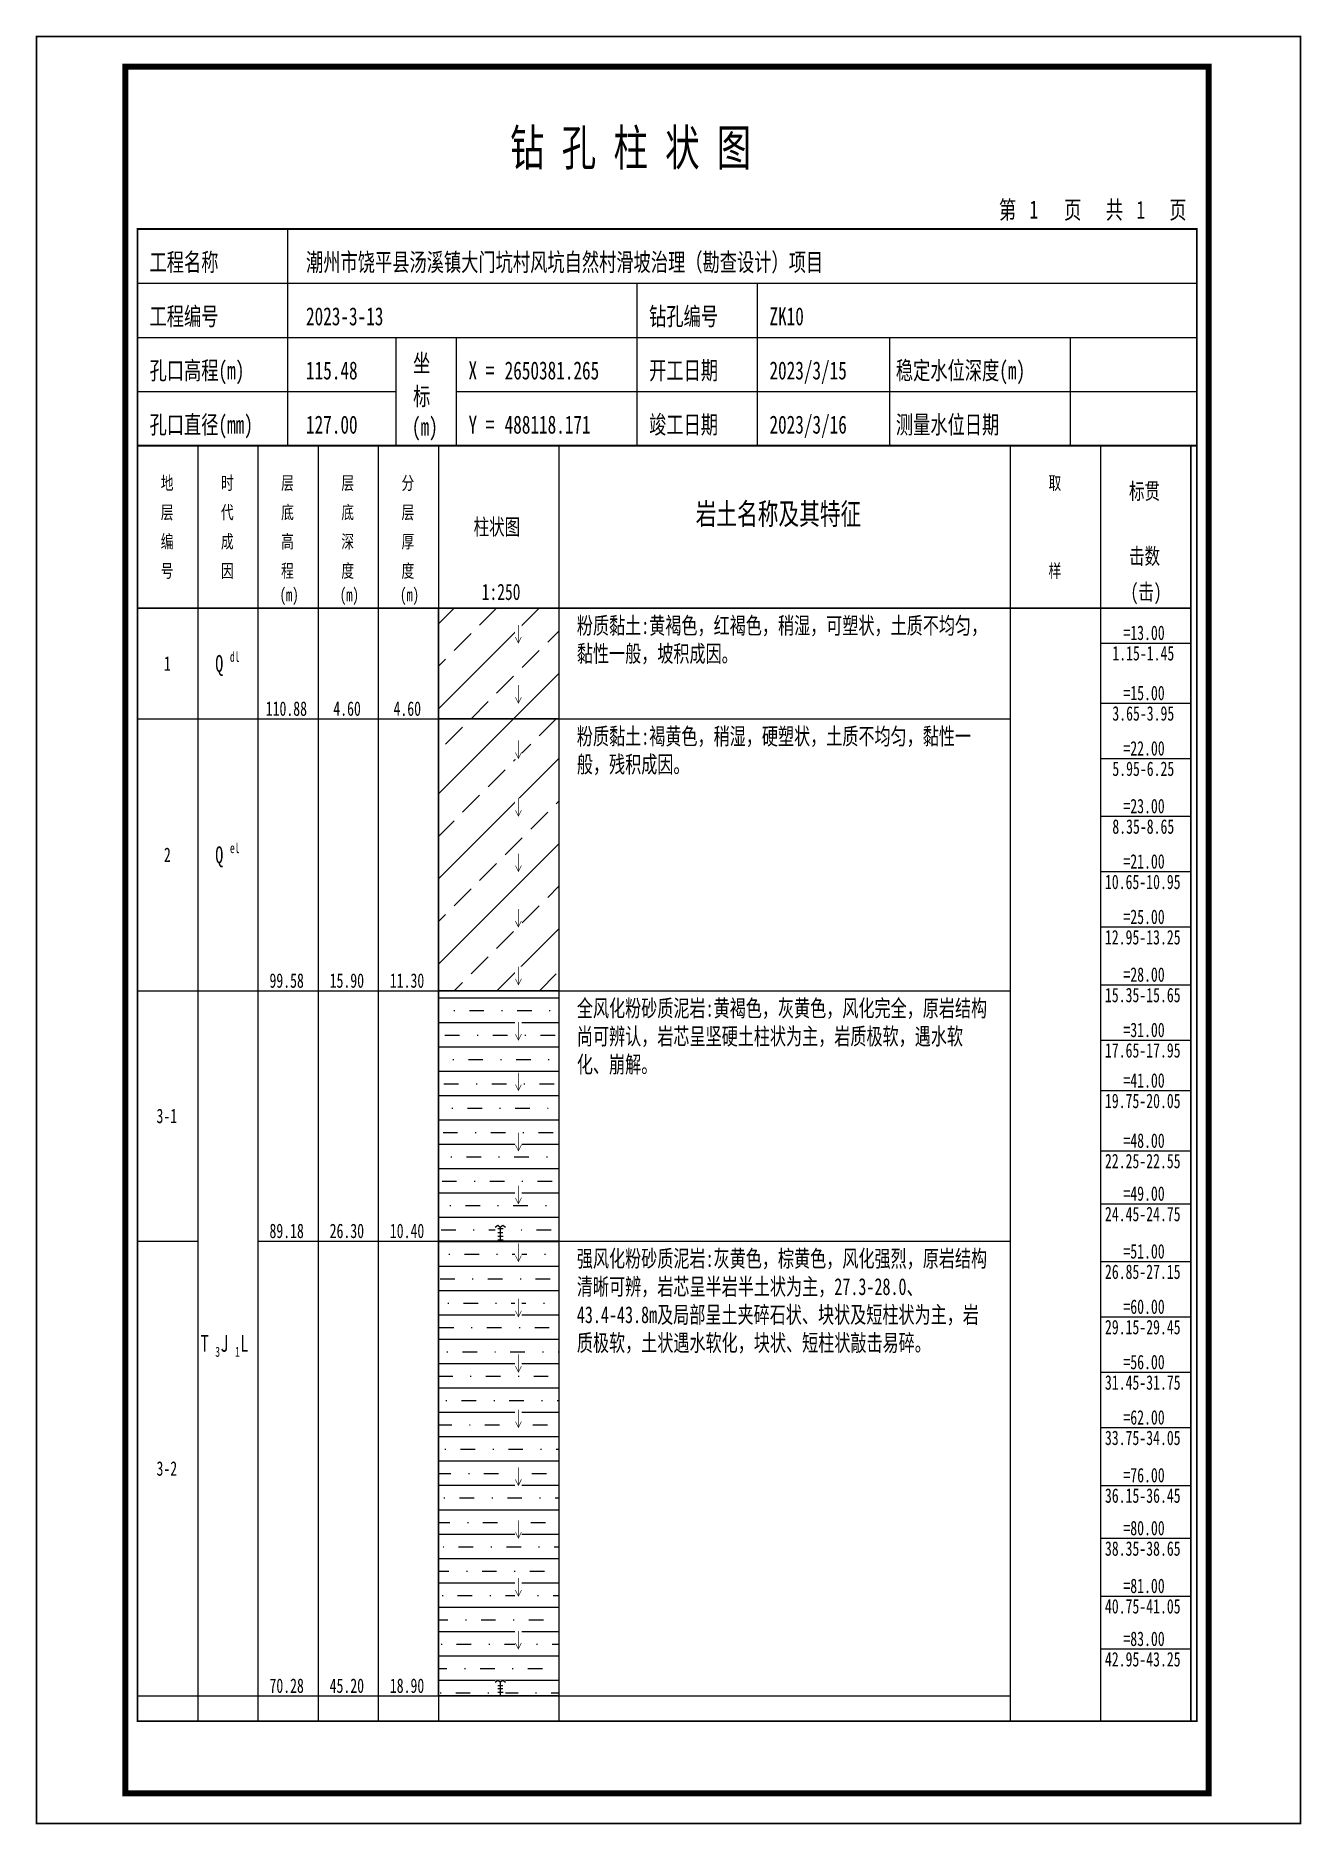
# Model space of a CAD drawing. Extents: x -17 to 4273, y -202 to 95.
# Drawn here: x 2278.1 to 2488.4, y -202.1 to 95.1 of the extents above; entities that cross this region are included whole.
import ezdxf
from ezdxf.enums import TextEntityAlignment as Align

# ---------------------------------------------------------------- set-up
doc = ezdxf.new("R2010")
doc.units = 0
doc.header["$MEASUREMENT"] = 0
doc.linetypes.add('DASHDOTX2', pattern=[2, 1, -0.5, 0, -0.5])
for name, color, linetype in [('GICAD_POUMIAN', 7, 'Continuous'), ('ZZT_BGBJ', 7, 'Continuous'), ('ZZT_FHD', 7, 'Continuous'), ('ZZT_TC', 7, 'Continuous')]:
    doc.layers.add(name, color=color, linetype=linetype)
doc.styles.add('BODYCONTENT', font='simfang.ttf', dxfattribs={"width": 0.7, "height": 2.8})
doc.styles.add('BODYTITLE', font='simfang.ttf', dxfattribs={"width": 0.7, "height": 3.6})
doc.styles.add('标注栏-第一列', font='', dxfattribs={"width": 0.7, "height": 3})
doc.styles.get('标注栏-第一列').set_extended_font_data('SimSun')
pattern_1 = [(45, (0, 0), (-7.071068, 7.071068), []), (45, (7.071, 0), (-7.071068, 7.071068), [4, -2])]
pattern_2 = [(0, (0, 0), (0, 4.05), []), (0, (3.24, 1.944), (4.05, 4.05), [0.162, -2.43, 2.43, -2.916])]

msp = doc.modelspace()

# ---------------------------------------------------------------- texts
at = {"layer": 'ZZT_TC', "color": 7, "style": 'BODYTITLE', "width": 0.7}
for s, height, p in [('地', 2.21, (2298.87, 19.03)), ('时', 2.21, (2308.87, 19.03)), ('层', 2.21, (2318.87, 19.03)), ('层', 2.21, (2328.87, 19.03)), ('分', 2.21, (2338.87, 19.03)), ('取', 2.21, (2446.37, 19.03)), ('标贯', 2.7, (2459.74, 17.28)), ('岩土名称及其特征', 3.6, (2387.75, 12.78)), ('层', 2.21, (2298.87, 14.16)), ('代', 2.21, (2308.87, 14.16)), ('底', 2.21, (2318.87, 14.16)), ('底', 2.21, (2328.87, 14.16)), ('层', 2.21, (2338.87, 14.16)), ('柱状图', 2.7, (2350.85, 11.34)), ('编', 2.21, (2298.87, 9.3)), ('成', 2.21, (2308.87, 9.3)), ('高', 2.21, (2318.87, 9.3)), ('深', 2.21, (2328.87, 9.3)), ('厚', 2.21, (2338.87, 9.3)), ('击数', 2.7, (2459.74, 6.48)), ('号', 2.21, (2298.87, 4.43)), ('因', 2.21, (2308.87, 4.43)), ('程', 2.21, (2318.87, 4.43)), ('度', 2.21, (2328.87, 4.43)), ('度', 2.21, (2338.87, 4.43)), ('样', 2.21, (2446.37, 4.43)), ('(m)', 2.213, (2318.62, 0.44)), ('(m)', 2.213, (2328.62, 0.44)), ('(m)', 2.213, (2338.62, 0.44)), ('1:250', 2.7, (2352.2, 0.54)), ('(击)', 2.7, (2460, 0.54))]:
    msp.add_text(s, height=height, dxfattribs=at).set_placement(p, align=Align.BOTTOM_LEFT)
at = {"layer": 'ZZT_TC', "color": 7, "style": 'BODYCONTENT', "width": 0.7}
for s, height, p in [('=13.00', 2.4, (2458.81, -5.3)), ('1', 2.4, (2299.39, -10.4)), ('Q', 2.8, (2307.92, -10.6)), ('dl', 1.68, (2310.36, -8.92)), ('1.15-1.45', 2.4, (2456.97, -8.7)), ('=15.00', 2.4, (2458.81, -15.3)), ('110.88', 2.4, (2316.31, -17.9)), ('4.60', 2.4, (2327.54, -17.9)), ('4.60', 2.4, (2337.54, -17.9)), ('3.65-3.95', 2.4, (2456.97, -18.7)), ('=22.00', 2.4, (2458.81, -24.5)), ('5.95-6.25', 2.4, (2456.97, -27.9)), ('=23.00', 2.4, (2458.81, -34.1)), ('8.35-8.65', 2.4, (2456.97, -37.5)), ('2', 2.4, (2299.39, -42.2)), ('Q', 2.8, (2307.92, -42.4)), ('el', 1.68, (2310.36, -40.72)), ('=21.00', 2.4, (2458.81, -43.3)), ('10.65-10.95', 2.4, (2455.74, -46.7)), ('=25.00', 2.4, (2458.81, -52.5)), ('12.95-13.25', 2.4, (2455.74, -55.9)), ('99.58', 2.4, (2316.93, -63.1)), ('15.90', 2.4, (2326.93, -63.1)), ('11.30', 2.4, (2336.93, -63.1)), ('=28.00', 2.4, (2458.81, -62.1)), ('15.35-15.65', 2.4, (2455.74, -65.5)), ('=31.00', 2.4, (2458.81, -71.3)), ('17.65-17.95', 2.4, (2455.74, -74.7)), ('=41.00', 2.4, (2458.81, -79.7)), ('3-1', 2.4, (2298.16, -85.6)), ('19.75-20.05', 2.4, (2455.74, -83.1)), ('=48.00', 2.4, (2458.81, -89.7)), ('22.25-22.55', 2.4, (2455.74, -93.1)), ('=49.00', 2.4, (2458.81, -98.5)), ('24.45-24.75', 2.4, (2455.74, -101.9)), ('89.18', 2.4, (2316.93, -104.7)), ('89.18', 2.4, (2316.93, -104.7)), ('26.30', 2.4, (2326.93, -104.7)), ('26.30', 2.4, (2326.93, -104.7)), ('10.40', 2.4, (2336.93, -104.7)), ('=51.00', 2.4, (2458.81, -108.1)), ('26.85-27.15', 2.4, (2455.74, -111.5)), ('=60.00', 2.4, (2458.81, -117.3)), ('29.15-29.45', 2.4, (2455.74, -120.7)), ('T', 2.8, (2305.49, -123.6)), ('J', 2.8, (2308.78, -123.6)), ('L', 2.8, (2312.08, -123.6)), ('3', 1.68, (2307.92, -124.44)), ('1', 1.68, (2311.22, -124.44)), ('=56.00', 2.4, (2458.81, -126.5)), ('31.45-31.75', 2.4, (2455.74, -129.9)), ('=62.00', 2.4, (2458.81, -135.7)), ('33.75-34.05', 2.4, (2455.74, -139.1)), ('3-2', 2.4, (2298.16, -144.2)), ('=76.00', 2.4, (2458.81, -145.3)), ('36.15-36.45', 2.4, (2455.74, -148.7)), ('=80.00', 2.4, (2458.81, -154.1)), ('38.35-38.65', 2.4, (2455.74, -157.5)), ('=81.00', 2.4, (2458.81, -163.7)), ('40.75-41.05', 2.4, (2455.74, -167.1)), ('=83.00', 2.4, (2458.81, -172.5)), ('42.95-43.25', 2.4, (2455.74, -175.9)), ('70.28', 2.4, (2316.93, -180.3)), ('45.20', 2.4, (2326.93, -180.3)), ('18.90', 2.4, (2336.93, -180.3))]:
    msp.add_text(s, height=height, dxfattribs=at).set_placement(p)
at = {"layer": 'ZZT_TC', "color": 7, "char_height": 2.8, "width": 69, "attachment_point": 1, "style": 'BODYCONTENT'}
for s, insert in [('粉质黏土:黄褐色，红褐色，稍湿，可塑状，土质不均匀，黏性一般，坡积成因。', (2368, -1.5)), ('粉质黏土:褐黄色，稍湿，硬塑状，土质不均匀，黏性一般，残积成因。', (2368, -19.9)), ('全风化粉砂质泥岩:黄褐色，灰黄色，风化完全，原岩结构尚可辨认，岩芯呈坚硬土柱状为主，岩质极软，遇水软化、崩解。', (2368, -65.1)), ('强风化粉砂质泥岩:灰黄色，棕黄色，风化强烈，原岩结构清晰可辨，岩芯呈半岩半土状为主，27.3-28.0、43.4-43.8m及局部呈土夹碎石状、块状及短柱状为主，岩质极软，土状遇水软化，块状、短柱状敲击易碎。', (2368, -106.7))]:
    msp.add_mtext(s, dxfattribs=dict(at, insert=insert))

# ---------------------------------------------------------------- blocks, each defined once
blk = doc.blocks.new('FH_QUAN_C')
blk.add_wipeout([(0, 0), (1.13, 0), (1.13, 1.61), (0, 1.61)])
at = {"layer": 'GICAD_POUMIAN', "color": 1}
for p, q in [((0, 1.4), (0.28, 1.61)), ((0.28, 1.61), (0.56, 1.41)), ((0.28, 1.26), (0.86, 1.26)), ((0.28, 0.41), (0.86, 0.41)), ((0.29, 0.81), (0.84, 0.81)), ((0.56, 1.41), (0.84, 1.61)), ((0.56, 1.41), (0.56, 0)), ((0.84, 1.61), (1.13, 1.4)), ((0.28, 0), (0.86, 0))]:
    blk.add_line(p, q, dxfattribs=at)
blk = doc.blocks.new('FH_QIANG_C')
blk.add_wipeout([(0, 0), (1.13, 0), (1.13, 1.61), (0, 1.61)])
at = {"layer": 'GICAD_POUMIAN', "color": 1}
for p, q in [((0, 1.4), (0.28, 1.61)), ((0.28, 1.61), (0.56, 1.41)), ((0.28, 0.28), (0.86, 0.28)), ((0.29, 1.02), (0.84, 1.02)), ((0.29, 0.68), (0.84, 0.68)), ((0.56, 1.41), (0.84, 1.61)), ((0.56, 1.41), (0.56, 0)), ((0.84, 1.61), (1.13, 1.4))]:
    blk.add_line(p, q, dxfattribs=at)
blk = doc.blocks.new('zztSLbg')
blk.add_wipeout([(-0.05, -0.11), (1.04, -0.11), (1.04, 3), (-0.05, 3)])
at = {"color": 1, "const_width": 0.1}
for points in [[(0.5, 3), (0.5, 0)], [(0, 1), (0.5, 0), (1, 1)]]:
    blk.add_lwpolyline(points, dxfattribs=at)
blk = doc.blocks.new('block10', base_point=(16.77, 229))
for p, q in [((41.77, 229), (41.77, 265)), ((16.77, 256), (192.77, 256)), ((99.77, 229), (99.77, 256)), ((119.77, 229), (119.77, 256)), ((16.77, 247), (192.77, 247)), ((59.77, 229), (59.77, 247)), ((69.77, 229), (69.77, 247)), ((141.77, 229), (141.77, 247)), ((171.77, 229), (171.77, 247)), ((16.77, 238), (59.77, 238)), ((69.77, 238), (192.77, 238))]:
    blk.add_line(p, q)
for points, const_width in [([(0, 0), (210, 0), (210, 297), (0, 297)], 0.25), ([(14.77, 5), (194.77, 5), (194.77, 292), (14.77, 292)], 1), ([(16.77, 265), (192.77, 265), (192.77, 17), (16.77, 17)], 0.3)]:
    blk.add_lwpolyline(points, close=True, dxfattribs=dict(const_width=const_width))
at = {"const_width": 0.3}
blk.add_lwpolyline([(16.77, 229), (192.77, 229)], dxfattribs=at)
at = {"style": '标注栏-第一列', "width": 0.7}
for s, height, p in [('钻 孔 柱 状 图', 6, (78.67, 275.54)), ('第', 3, (159.9, 266.7)), (' 1', 3, (163.55, 266.75)), ('页', 3, (170.73, 266.7)), ('共', 3, (177.65, 266.7)), (' 1', 3, (181.31, 266.7)), ('页', 3, (188.21, 266.7)), ('工程名称', 3, (18.77, 258)), ('潮州市饶平县汤溪镇大门坑村风坑自然村滑坡治理（勘查设计）项目', 3, (44.77, 258)), ('工程编号', 3, (18.77, 249)), ('2023-3-13', 3, (44.77, 249)), ('钻孔编号', 3, (101.77, 249)), ('ZK10', 3, (121.77, 249)), ('坐', 3, (62.56, 241.24)), ('孔口高程(m)', 3, (18.77, 240)), ('115.48', 3, (44.77, 240)), ('X =', 3, (71.77, 240)), ('2650381.265', 3, (77.77, 240)), ('开工日期', 3, (101.77, 240)), ('2023/3/15', 3, (121.77, 240)), ('稳定水位深度(m)', 3, (142.77, 240)), ('标', 3, (62.56, 235.7)), ('孔口直径(mm)', 3, (18.77, 231)), ('127.00', 3, (44.77, 231)), ('(m) ', 3, (62.37, 230.65)), ('Y =', 3, (71.77, 231)), ('488118.171', 3, (77.77, 231)), ('竣工日期', 3, (101.77, 231)), ('2023/3/16', 3, (121.77, 231)), ('测量水位日期', 3, (142.77, 231))]:
    blk.add_text(s, height=height, dxfattribs=at).set_placement(p)

# ---------------------------------------------------------------- hatches: boundary and pattern name
at = {"layer": 'ZZT_TC'}
h = msp.add_hatch(dxfattribs=at)
h.set_pattern_fill('GKFZNT', color=256, style=0)
h.set_pattern_definition(pattern_1)
h.paths.add_polyline_path([(2345, 0), (2365, 0), (2365, -18.4), (2345, -18.4)], flags=0)
h = msp.add_hatch(dxfattribs=at)
h.set_pattern_fill('GKFZNT', color=256, style=0)
h.set_pattern_definition(pattern_1)
h.paths.add_polyline_path([(2345, -18.4), (2365, -18.4), (2365, -63.6), (2345, -63.6)], flags=0)
h = msp.add_hatch(dxfattribs=at)
h.set_pattern_fill('GKFSZNY', color=256, style=0)
h.set_pattern_definition(pattern_2)
h.paths.add_polyline_path([(2345, -63.6), (2365, -63.6), (2365, -105.2), (2345, -105.2)], flags=0)

# ---------------------------------------------------------------- linework, layer by layer
at = {"layer": 'ZZT_FHD', "linetype": 'DASHDOTX2'}
msp.add_line((2345, -63.6), (2365, -63.6), dxfattribs=at)
at = {"layer": 'ZZT_TC'}
for p, q in [((2295, 27), (2295, -185)), ((2305, 27), (2305, -185)), ((2315, 27), (2315, -185)), ((2325, 27), (2325, -185)), ((2335, 27), (2335, -185)), ((2345, 27), (2345, -185)), ((2365, 27), (2365, -185)), ((2440, 27), (2440, -185)), ((2455, 27), (2455, -185)), ((2470, 27), (2470, -185)), ((2455, -5.8), (2470, -5.8)), ((2455, -15.8), (2470, -15.8)), ((2295, -18.4), (2305, -18.4)), ((2305, -18.4), (2315, -18.4)), ((2315, -18.4), (2325, -18.4)), ((2325, -18.4), (2335, -18.4)), ((2335, -18.4), (2345, -18.4)), ((2365, -18.4), (2440, -18.4)), ((2455, -25), (2470, -25)), ((2455, -34.6), (2470, -34.6)), ((2455, -43.8), (2470, -43.8)), ((2455, -53), (2470, -53)), ((2295, -63.6), (2305, -63.6)), ((2305, -63.6), (2315, -63.6)), ((2315, -63.6), (2325, -63.6)), ((2325, -63.6), (2335, -63.6)), ((2335, -63.6), (2345, -63.6)), ((2365, -63.6), (2440, -63.6)), ((2455, -62.6), (2470, -62.6)), ((2455, -71.8), (2470, -71.8)), ((2455, -80.2), (2470, -80.2)), ((2455, -90.2), (2470, -90.2)), ((2455, -99), (2470, -99)), ((2295, -105.2), (2305, -105.2)), ((2315, -105.2), (2325, -105.2)), ((2315, -105.2), (2325, -105.2)), ((2325, -105.2), (2335, -105.2)), ((2325, -105.2), (2335, -105.2)), ((2335, -105.2), (2345, -105.2)), ((2365, -105.2), (2440, -105.2)), ((2455, -108.6), (2470, -108.6)), ((2455, -117.8), (2470, -117.8)), ((2455, -127), (2470, -127)), ((2455, -136.2), (2470, -136.2)), ((2455, -145.8), (2470, -145.8)), ((2455, -154.6), (2470, -154.6)), ((2455, -164.2), (2470, -164.2)), ((2455, -173), (2470, -173)), ((2295, -180.8), (2305, -180.8)), ((2305, -180.8), (2315, -180.8)), ((2315, -180.8), (2325, -180.8)), ((2325, -180.8), (2335, -180.8)), ((2335, -180.8), (2345, -180.8)), ((2345, -180.8), (2365, -180.8)), ((2365, -180.8), (2440, -180.8))]:
    msp.add_line(p, q, dxfattribs=at)
at = {"layer": 'ZZT_TC', "color": 7, "const_width": 0.3}
msp.add_lwpolyline([(2295, 0), (2470, 0)], dxfattribs=at)
at = {"layer": 'ZZT_TC'}
for points in [[(2345, 0), (2365, 0), (2365, -18.4), (2345, -18.4)], [(2345, -18.4), (2365, -18.4), (2365, -63.6), (2345, -63.6)], [(2345, -63.6), (2365, -63.6), (2365, -105.2), (2345, -105.2)]]:
    msp.add_lwpolyline(points, close=True, dxfattribs=at)

msp.set_redraw_order([(e.dxf.handle, doc.entitydb.next_handle()) for e in msp.query("TEXT MTEXT ATTDEF DIMENSION ARC_DIMENSION")])  # texts and dimensions are drawn at this point

# ---------------------------------------------------------------- next in the draw order: block references
at = {"layer": 'ZZT_BGBJ'}
for p in [(2357.79, -5.8), (2357.79, -15.8), (2357.79, -25), (2357.79, -34.6), (2357.79, -43.8), (2357.79, -53), (2357.79, -62.6), (2357.79, -71.8), (2357.79, -80.2), (2357.79, -90.2), (2357.79, -99)]:
    msp.add_blockref('zztSLbg', p, dxfattribs=at)
at = {"layer": 'ZZT_FHD', "linetype": 'DASHDOTX2', "xscale": 1.5, "yscale": 1.5}
msp.add_blockref('FH_QUAN_C', (2354.44, -105), dxfattribs=at)

# ---------------------------------------------------------------- next in the draw order: hatches: boundary and pattern name
at = {"layer": 'ZZT_TC'}
h = msp.add_hatch(dxfattribs=at)
h.set_pattern_fill('GKFSZNY', color=256, style=0)
h.set_pattern_definition(pattern_2)
h.paths.add_polyline_path([(2345, -105.2), (2365, -105.2), (2365, -180.8), (2345, -180.8)], flags=0)

# ---------------------------------------------------------------- next in the draw order: linework, layer by layer
at = {"layer": 'ZZT_FHD', "linetype": 'DASHDOTX2'}
msp.add_line((2345, -105.2), (2365, -105.2), dxfattribs=at)
at = {"layer": 'ZZT_TC'}
msp.add_lwpolyline([(2345, -105.2), (2365, -105.2), (2365, -180.8), (2345, -180.8)], close=True, dxfattribs=at)

# ---------------------------------------------------------------- next in the draw order: block references
at = {"layer": 'ZZT_BGBJ'}
for p in [(2357.79, -108.6), (2357.79, -117.8), (2357.79, -127), (2357.79, -136.2), (2357.79, -145.8), (2357.79, -154.6), (2357.79, -164.2), (2357.79, -173)]:
    msp.add_blockref('zztSLbg', p, dxfattribs=at)
at = {"layer": 'ZZT_FHD', "linetype": 'DASHDOTX2', "xscale": 1.5, "yscale": 1.5}
msp.add_blockref('FH_QIANG_C', (2354.44, -180.6), dxfattribs=at)

# ---------------------------------------------------------------- next in the draw order: linework, layer by layer
at = {"layer": 'ZZT_FHD', "linetype": 'DASHDOTX2'}
msp.add_line((2345, -180.8), (2365, -180.8), dxfattribs=at)
at = {"layer": 'ZZT_TC', "color": 7, "const_width": 0.3, "flags": 128}
msp.add_lwpolyline([(2295, 27), (2470, 27), (2470, -185), (2295, -185)], close=True, dxfattribs=at)

# ---------------------------------------------------------------- next in the draw order: block references
at = {"layer": 'ZZT_TC'}
msp.add_blockref('block10', (2295, 27), dxfattribs=at)

doc.saveas('drawing.dxf')
